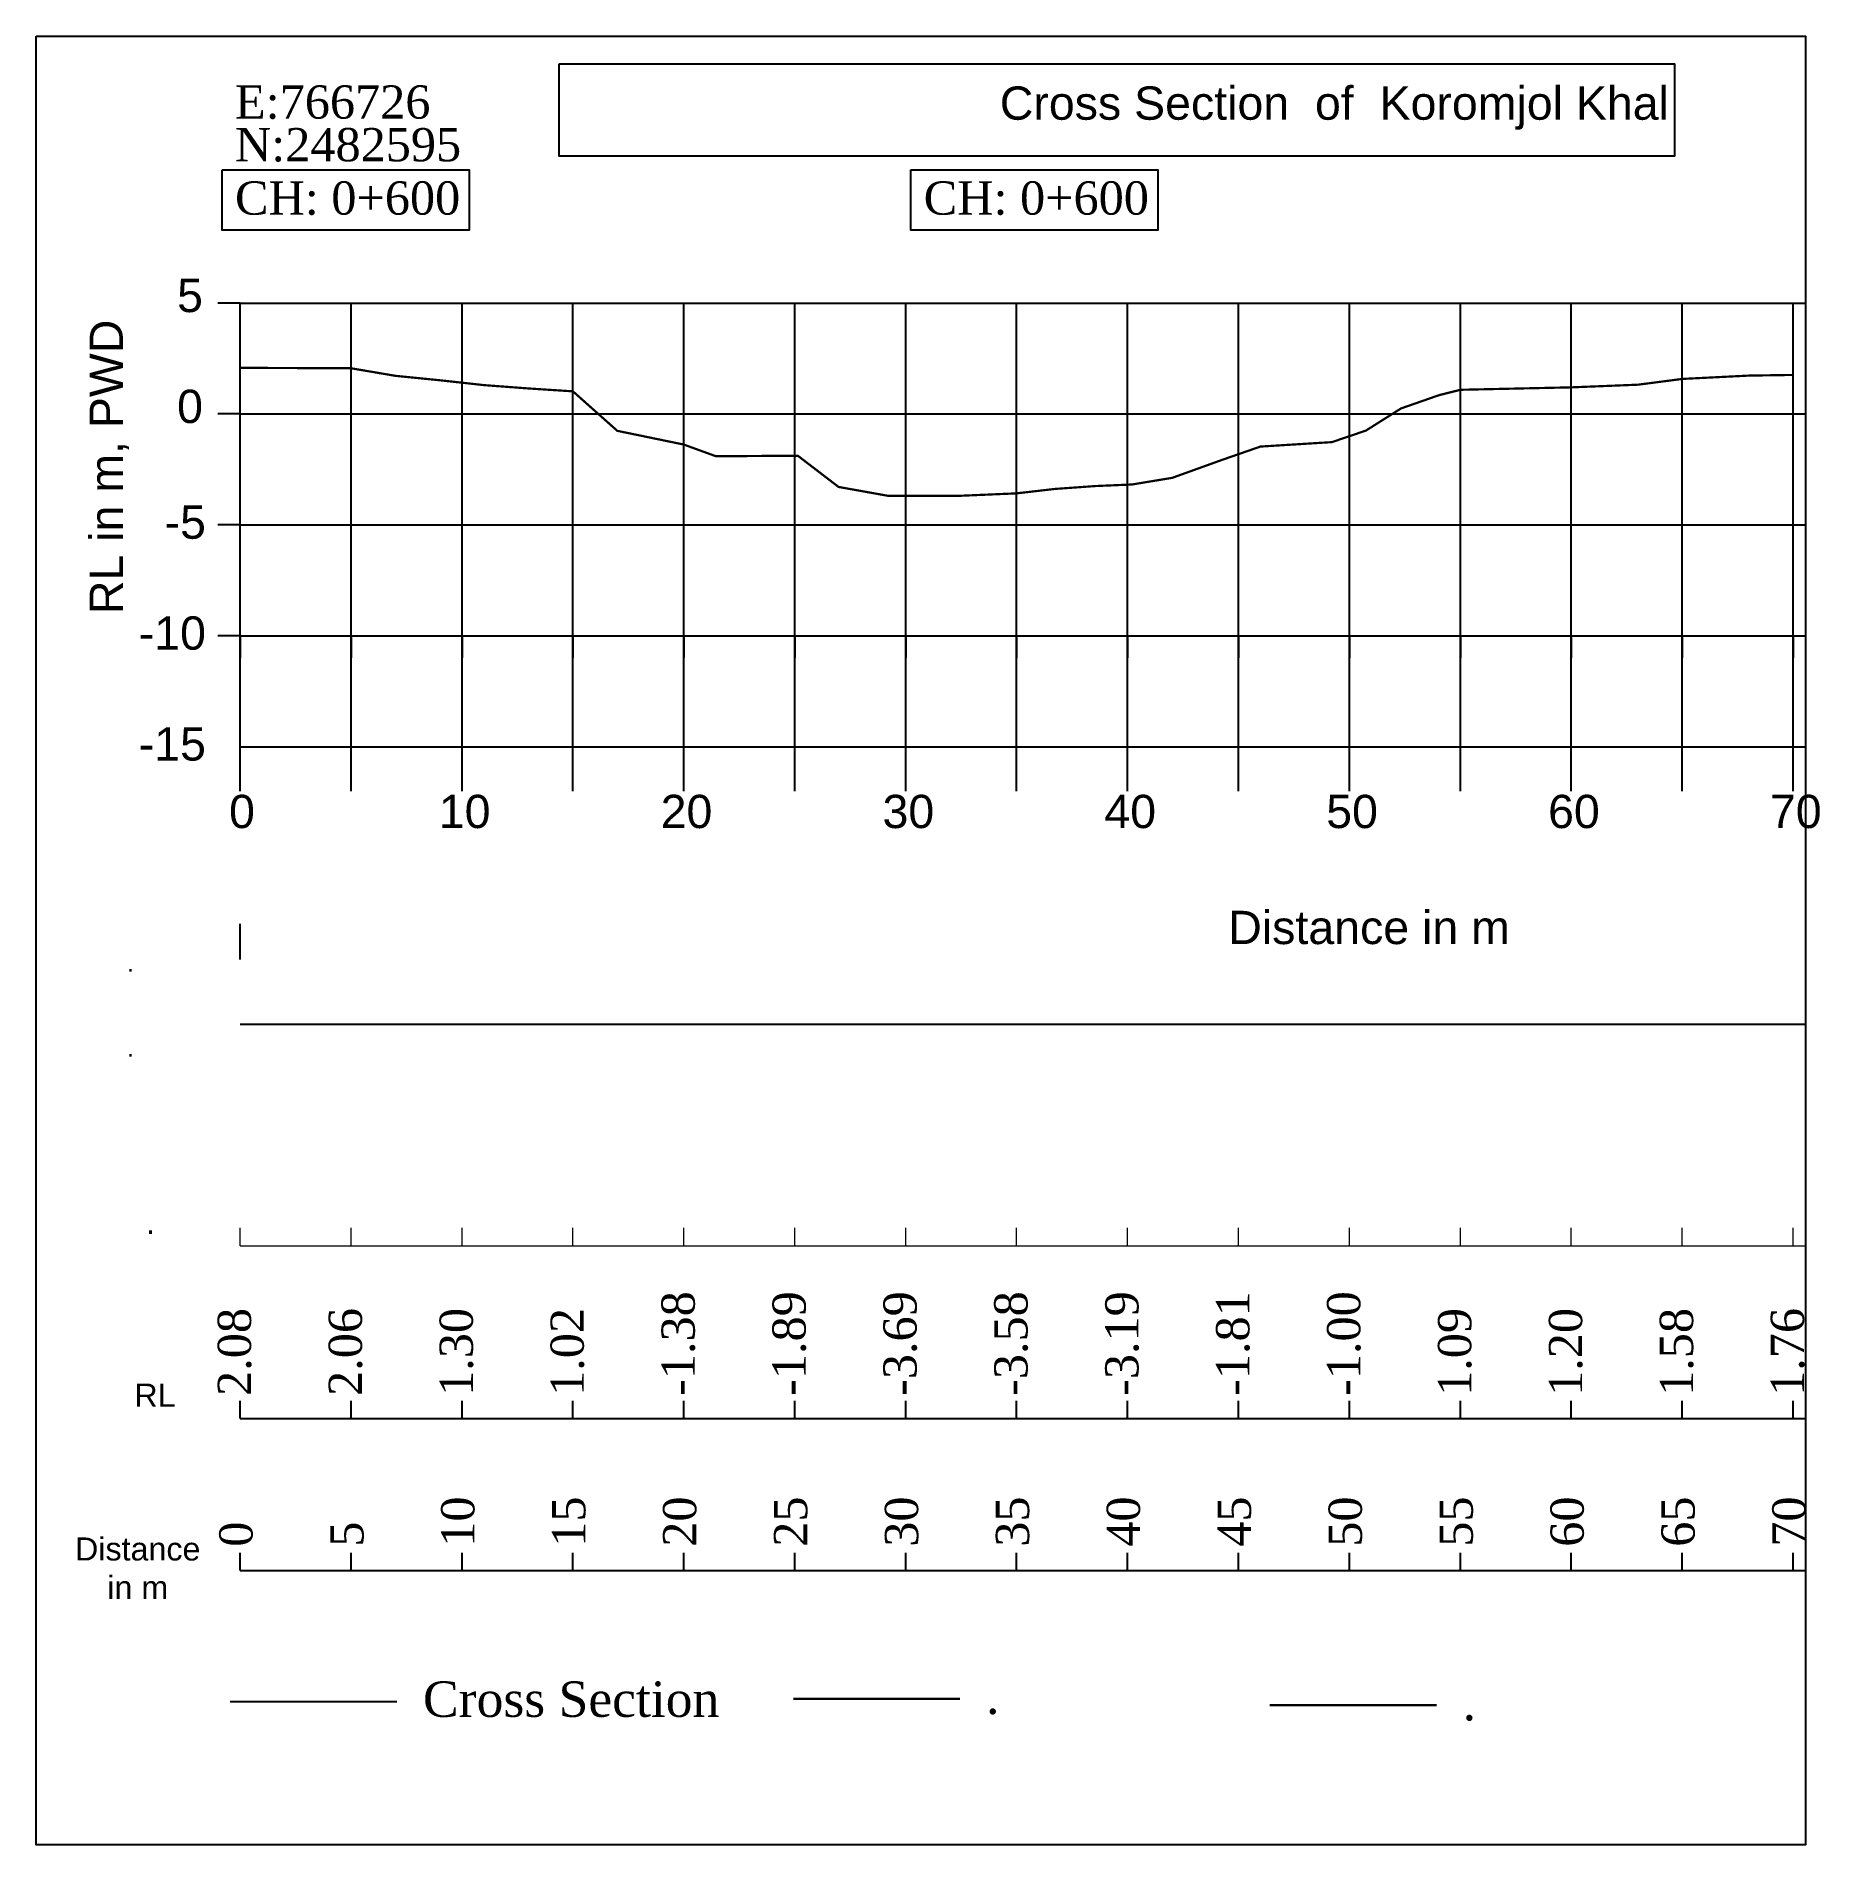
# Model space of a CAD drawing. Header units: inches. Extents: x 48 to 1763, y 126 to 359.
# Drawn here: x 1682.9 to 1763.3, y 275.3 to 356.9 of the extents above; entities that cross this region are included whole.
import ezdxf

# ---------------------------------------------------------------- set-up
doc = ezdxf.new("R2010")
doc.units = ezdxf.units.IN
doc.header["$MEASUREMENT"] = 0
for name, color, linetype, lineweight in [('CS Line Prework', 3, 'Continuous', 30), ('Plate', 7, 'Continuous', 0), ('Text Post RL', 7, 'Continuous', 0)]:
    doc.layers.add(name, color=color, linetype=linetype, lineweight=lineweight)
for name, color, linetype in [('CS No', 7, 'Continuous'), ('Heading', 7, 'Continuous'), ('Major Grid', 253, 'Continuous'), ('Text_Design RL', 7, 'Continuous'), ('Text_Distance', 7, 'Continuous'), ('Text_Pre RL', 7, 'Continuous')]:
    doc.layers.add(name, color=color, linetype=linetype)
doc.styles.add('CS', font='times.ttf', dxfattribs={"height": 1})
doc.styles.add('EL', font='times.ttf', dxfattribs={"height": 1.6})
doc.styles.get("Standard").update_dxf_attribs({"font": 'arial.ttf'})

msp = doc.modelspace()

# ---------------------------------------------------------------- texts
at = {"layer": 'CS No', "color": 1, "style": 'CS'}
for s, p in [('E:766726', (1691.846, 353.151)), ('N:2482595', (1691.846, 351.227))]:
    msp.add_text(s, height=1.5, dxfattribs=at).set_placement(p)
at = {"layer": 'CS No', "style": 'CS'}
for p in [(1691.846, 348.823), (1722.889, 348.823)]:
    msp.add_text('CH: 0+600', height=1.5, dxfattribs=at).set_placement(p)
at = {"layer": 'Heading', "insert": (1741.4, 354.601), "char_height": 1.5, "width": 68.35367, "attachment_point": 2}
msp.add_mtext('Cross Section  of  Koromjol Khal', dxfattribs=at)
at = {"layer": 'Major Grid', "color": 7, "char_height": 1.5}
for s, insert, width, attachment_point in [('{\\fArial|b0|i0|c0|p34;5}', (1690.402, 345.929), 0.79215, 3), ('{\\fArial|b0|i0|c0|p34;0}', (1690.402, 340.929), 0.79215, 3), ('{\\fArial|b0|i0|c0|p34;-5}', (1690.537, 335.71), 0.79215, 3), ('{\\fArial|b0|i0|c0|p34;-10}', (1690.537, 330.71), 0.79215, 3), ('-15', (1690.537, 325.71), 0.79215, 3), ('0', (1691.579, 322.666), 0.79215, 1), ('10', (1701.033, 322.666), 0.79215, 1), ('20', (1711.033, 322.666), 0.79215, 1), ('30', (1721.033, 322.666), 0.79215, 1), ('40', (1731.033, 322.666), 0.79215, 1), ('50', (1741.033, 322.666), 0.79215, 1), ('60', (1751.033, 322.666), 0.79215, 1), ('70', (1761.033, 322.666), 0.79215, 1), ('{\\fArial|b0|i0|c0|p34;Distance in m}', (1736.618, 317.436), 14.2133, 1)]:
    msp.add_mtext(s, dxfattribs=dict(at, insert=insert, width=width, attachment_point=attachment_point))
at = {"layer": 'Major Grid', "color": 7, "insert": (1685.295, 330.815), "char_height": 1.5, "width": 23.17732, "attachment_point": 1, "rotation": 90}
msp.add_mtext('{\\fArial|b0|i0|c0|p34;RL in m, PWD}', dxfattribs=at)
at = {"layer": 'Plate', "style": 'EL'}
for s, p in [('Cross Section', (1700.32, 281.096)), ('.', (1725.702, 281.228)), ('.', (1747.182, 280.941))]:
    msp.add_text(s, height=1.6, dxfattribs=at).set_placement(p)
at = {"layer": 'Text Post RL', "insert": (1688.038, 303.908), "char_height": 1.04, "width": 10.97825, "attachment_point": 2}
msp.add_mtext('.', dxfattribs=at)
at = {"layer": 'Text_Design RL', "color": 1, "char_height": 0.8, "width": 10.97825, "attachment_point": 2}
for insert in [(1687.135, 315.489), (1687.135, 311.654)]:
    msp.add_mtext('.', dxfattribs=dict(at, insert=insert))
at = {"layer": 'Text_Distance', "style": 'EL'}
for s, p in [('10', (1702.639, 288.766)), ('15', (1707.639, 288.766)), ('20', (1712.639, 288.766)), ('25', (1717.639, 288.766)), ('30', (1722.639, 288.766)), ('35', (1727.639, 288.766)), ('40', (1732.639, 288.766)), ('45', (1737.639, 288.766)), ('50', (1742.639, 288.766)), ('55', (1747.639, 288.766)), ('60', (1752.639, 288.766)), ('65', (1757.639, 288.766)), ('70', (1762.639, 288.766)), ('0', (1692.639, 288.766)), ('5', (1697.639, 288.766))]:
    msp.add_text(s, height=1.5, rotation=90, dxfattribs=at).set_placement(p)
at = {"layer": 'Text_Distance', "insert": (1687.463, 289.185), "char_height": 1.04, "width": 10.97825, "attachment_point": 2}
msp.add_mtext('{\\fArial|b0|i0|c0|p34;Distance\\Pin m}', dxfattribs=at)
at = {"layer": 'Text_Pre RL', "style": 'CS'}
for s, p in [('-1.38', (1712.569, 295.566)), ('-1.89', (1717.569, 295.566)), ('-3.69', (1722.569, 295.566)), ('-3.58', (1727.569, 295.566)), ('-3.19', (1732.569, 295.566)), ('-1.81', (1737.569, 295.566)), ('-1.00', (1742.569, 295.566)), ('2.08', (1692.569, 295.566)), ('2.06', (1697.569, 295.566)), ('1.30', (1702.569, 295.566)), ('1.02', (1707.569, 295.566)), ('1.09', (1747.569, 295.566)), ('1.20', (1752.569, 295.566)), ('1.58', (1757.569, 295.566)), ('1.76', (1762.569, 295.566))]:
    msp.add_text(s, height=1.5, rotation=90, dxfattribs=at).set_placement(p)
at = {"layer": 'Text_Pre RL', "insert": (1688.038, 296.118), "char_height": 1.04, "width": 10.97825, "attachment_point": 2}
msp.add_mtext(' RL', dxfattribs=at)

# ---------------------------------------------------------------- linework, layer by layer
for points in [[(1682.885, 356.869), (1762.634, 356.869), (1762.634, 275.326), (1682.885, 275.326)], [(1706.452, 355.625), (1756.732, 355.625), (1756.732, 351.455), (1706.452, 351.455)], [(1691.269, 350.836), (1702.4, 350.836), (1702.4, 348.122), (1691.269, 348.122)], [(1722.312, 350.836), (1733.443, 350.836), (1733.443, 348.122), (1722.312, 348.122)]]:
    msp.add_lwpolyline(points, close=True)
at = {"layer": 'CS Line Prework', "const_width": 0.1}
msp.add_lwpolyline([(1692.079, 341.916), (1697.076, 341.896), (1699.076, 341.556), (1701.077, 341.356), (1703.077, 341.136), (1705.078, 340.986), (1707.078, 340.856), (1709.078, 339.076), (1712.079, 338.456), (1713.506, 337.936), (1714.653, 337.936), (1715.887, 337.946), (1717.224, 337.946), (1719.051, 336.546), (1721.28, 336.146), (1724.5, 336.146), (1727.072, 336.256), (1728.808, 336.456), (1730.627, 336.586), (1732.274, 336.656), (1734.091, 336.956), (1736.339, 337.766), (1738.066, 338.366), (1741.287, 338.566), (1742.821, 339.086), (1744.406, 340.086), (1746.126, 340.686), (1747.086, 340.926), (1752.087, 341.036), (1755.088, 341.156), (1757.088, 341.416), (1760.089, 341.566), (1762.089, 341.596)], dxfattribs=at)
at = {"layer": 'Major Grid', "linetype": 'Continuous'}
for p, q in [((1692.079, 344.836), (1691.079, 344.836)), ((1692.079, 322.836), (1692.079, 344.836)), ((1692.079, 344.836), (1762.634, 344.836)), ((1697.079, 322.836), (1697.079, 344.836)), ((1702.079, 322.836), (1702.079, 344.836)), ((1707.079, 322.836), (1707.079, 344.836)), ((1712.079, 322.836), (1712.079, 344.836)), ((1717.079, 322.836), (1717.079, 344.836)), ((1722.079, 322.836), (1722.079, 344.836)), ((1727.079, 322.836), (1727.079, 344.836)), ((1732.079, 322.836), (1732.079, 344.836)), ((1737.079, 322.836), (1737.079, 344.836)), ((1742.079, 322.836), (1742.079, 344.836)), ((1747.079, 322.836), (1747.079, 344.836)), ((1752.079, 322.836), (1752.079, 344.836)), ((1757.079, 322.836), (1757.079, 344.836)), ((1762.079, 322.836), (1762.079, 344.836)), ((1692.079, 339.836), (1691.079, 339.836)), ((1692.079, 339.836), (1762.634, 339.836)), ((1692.079, 334.836), (1691.079, 334.836)), ((1692.079, 334.836), (1762.634, 334.836)), ((1692.079, 329.836), (1691.079, 329.836)), ((1692.079, 329.836), (1692.079, 328.836)), ((1692.079, 329.836), (1762.634, 329.836)), ((1692.079, 329.836), (1762.634, 329.836)), ((1697.079, 329.836), (1697.079, 328.836)), ((1702.079, 329.836), (1702.079, 328.836)), ((1707.079, 329.836), (1707.079, 328.836)), ((1712.079, 329.836), (1712.079, 328.836)), ((1717.079, 329.836), (1717.079, 328.836)), ((1722.079, 329.836), (1722.079, 328.836)), ((1727.079, 329.836), (1727.079, 328.836)), ((1732.079, 329.836), (1732.079, 328.836)), ((1737.079, 329.836), (1737.079, 328.836)), ((1742.079, 329.836), (1742.079, 328.836)), ((1747.079, 329.836), (1747.079, 328.836)), ((1752.079, 329.836), (1752.079, 328.836)), ((1757.079, 329.836), (1757.079, 328.836)), ((1762.079, 329.836), (1762.079, 328.836)), ((1692.079, 324.836), (1762.634, 324.836))]:
    msp.add_line(p, q, dxfattribs=at)
at = {"layer": 'Plate', "color": 3, "const_width": 0.1}
msp.add_lwpolyline([(1699.147, 281.78), (1691.627, 281.78)], dxfattribs=at)
at = {"layer": 'Plate', "color": 1, "const_width": 0.1}
msp.add_lwpolyline([(1724.529, 281.912), (1717.009, 281.912)], dxfattribs=at)
at = {"layer": 'Plate', "const_width": 0.1}
msp.add_lwpolyline([(1746.009, 281.625), (1738.49, 281.625)], dxfattribs=at)
at = {"layer": 'Text Post RL'}
for p, q in [((1692.079, 302.336), (1692.079, 303.136)), ((1692.079, 302.336), (1692.079, 303.136)), ((1697.079, 302.336), (1697.079, 303.136)), ((1702.079, 302.336), (1702.079, 303.136)), ((1707.079, 302.336), (1707.079, 303.136)), ((1712.079, 302.336), (1712.079, 303.136)), ((1717.079, 302.336), (1717.079, 303.136)), ((1722.079, 302.336), (1722.079, 303.136)), ((1727.079, 302.336), (1727.079, 303.136)), ((1732.079, 302.336), (1732.079, 303.136)), ((1737.079, 302.336), (1737.079, 303.136)), ((1742.079, 302.336), (1742.079, 303.136)), ((1747.079, 302.336), (1747.079, 303.136)), ((1752.079, 302.336), (1752.079, 303.136)), ((1757.079, 302.336), (1757.079, 303.136)), ((1762.079, 302.336), (1762.079, 303.136))]:
    msp.add_line(p, q, dxfattribs=at)
at = {"layer": 'Text Post RL', "linetype": 'Continuous'}
msp.add_line((1692.079, 302.336), (1762.634, 302.336), dxfattribs=at)
at = {"layer": 'Text_Design RL'}
msp.add_line((1692.079, 315.246), (1692.079, 316.846), dxfattribs=at)
at = {"layer": 'Text_Design RL', "linetype": 'Continuous'}
msp.add_line((1692.079, 312.325), (1762.634, 312.325), dxfattribs=at)
at = {"layer": 'Text_Distance'}
for p, q in [((1692.079, 287.695), (1692.079, 288.495)), ((1692.079, 287.695), (1692.079, 288.495)), ((1697.079, 287.695), (1697.079, 288.495)), ((1702.079, 287.695), (1702.079, 288.495)), ((1707.079, 287.695), (1707.079, 288.495)), ((1712.079, 287.695), (1712.079, 288.495)), ((1717.079, 287.695), (1717.079, 288.495)), ((1722.079, 287.695), (1722.079, 288.495)), ((1727.079, 287.695), (1727.079, 288.495)), ((1732.079, 287.695), (1732.079, 288.495)), ((1737.079, 287.695), (1737.079, 288.495)), ((1742.079, 287.695), (1742.079, 288.495)), ((1747.079, 287.695), (1747.079, 288.495)), ((1752.079, 287.695), (1752.079, 288.495)), ((1757.079, 287.695), (1757.079, 288.495)), ((1762.079, 287.695), (1762.079, 288.495))]:
    msp.add_line(p, q, dxfattribs=at)
at = {"layer": 'Text_Distance', "linetype": 'Continuous'}
msp.add_line((1692.079, 287.695), (1762.634, 287.695), dxfattribs=at)
at = {"layer": 'Text_Pre RL'}
for p, q in [((1692.079, 294.546), (1692.079, 295.346)), ((1692.079, 294.546), (1692.079, 295.346)), ((1697.079, 294.546), (1697.079, 295.346)), ((1702.079, 294.546), (1702.079, 295.346)), ((1707.079, 294.546), (1707.079, 295.346)), ((1712.079, 294.546), (1712.079, 295.346)), ((1717.079, 294.546), (1717.079, 295.346)), ((1722.079, 294.546), (1722.079, 295.346)), ((1727.079, 294.546), (1727.079, 295.346)), ((1732.079, 294.546), (1732.079, 295.346)), ((1737.079, 294.546), (1737.079, 295.346)), ((1742.079, 294.546), (1742.079, 295.346)), ((1747.079, 294.546), (1747.079, 295.346)), ((1752.079, 294.546), (1752.079, 295.346)), ((1757.079, 294.546), (1757.079, 295.346)), ((1762.079, 294.546), (1762.079, 295.346))]:
    msp.add_line(p, q, dxfattribs=at)
at = {"layer": 'Text_Pre RL', "linetype": 'Continuous'}
msp.add_line((1692.079, 294.546), (1762.634, 294.546), dxfattribs=at)

msp.set_redraw_order([(e.dxf.handle, doc.entitydb.next_handle()) for e in msp.query("TEXT MTEXT ATTDEF DIMENSION ARC_DIMENSION")])  # texts and dimensions are drawn at this point

doc.saveas('drawing.dxf')
